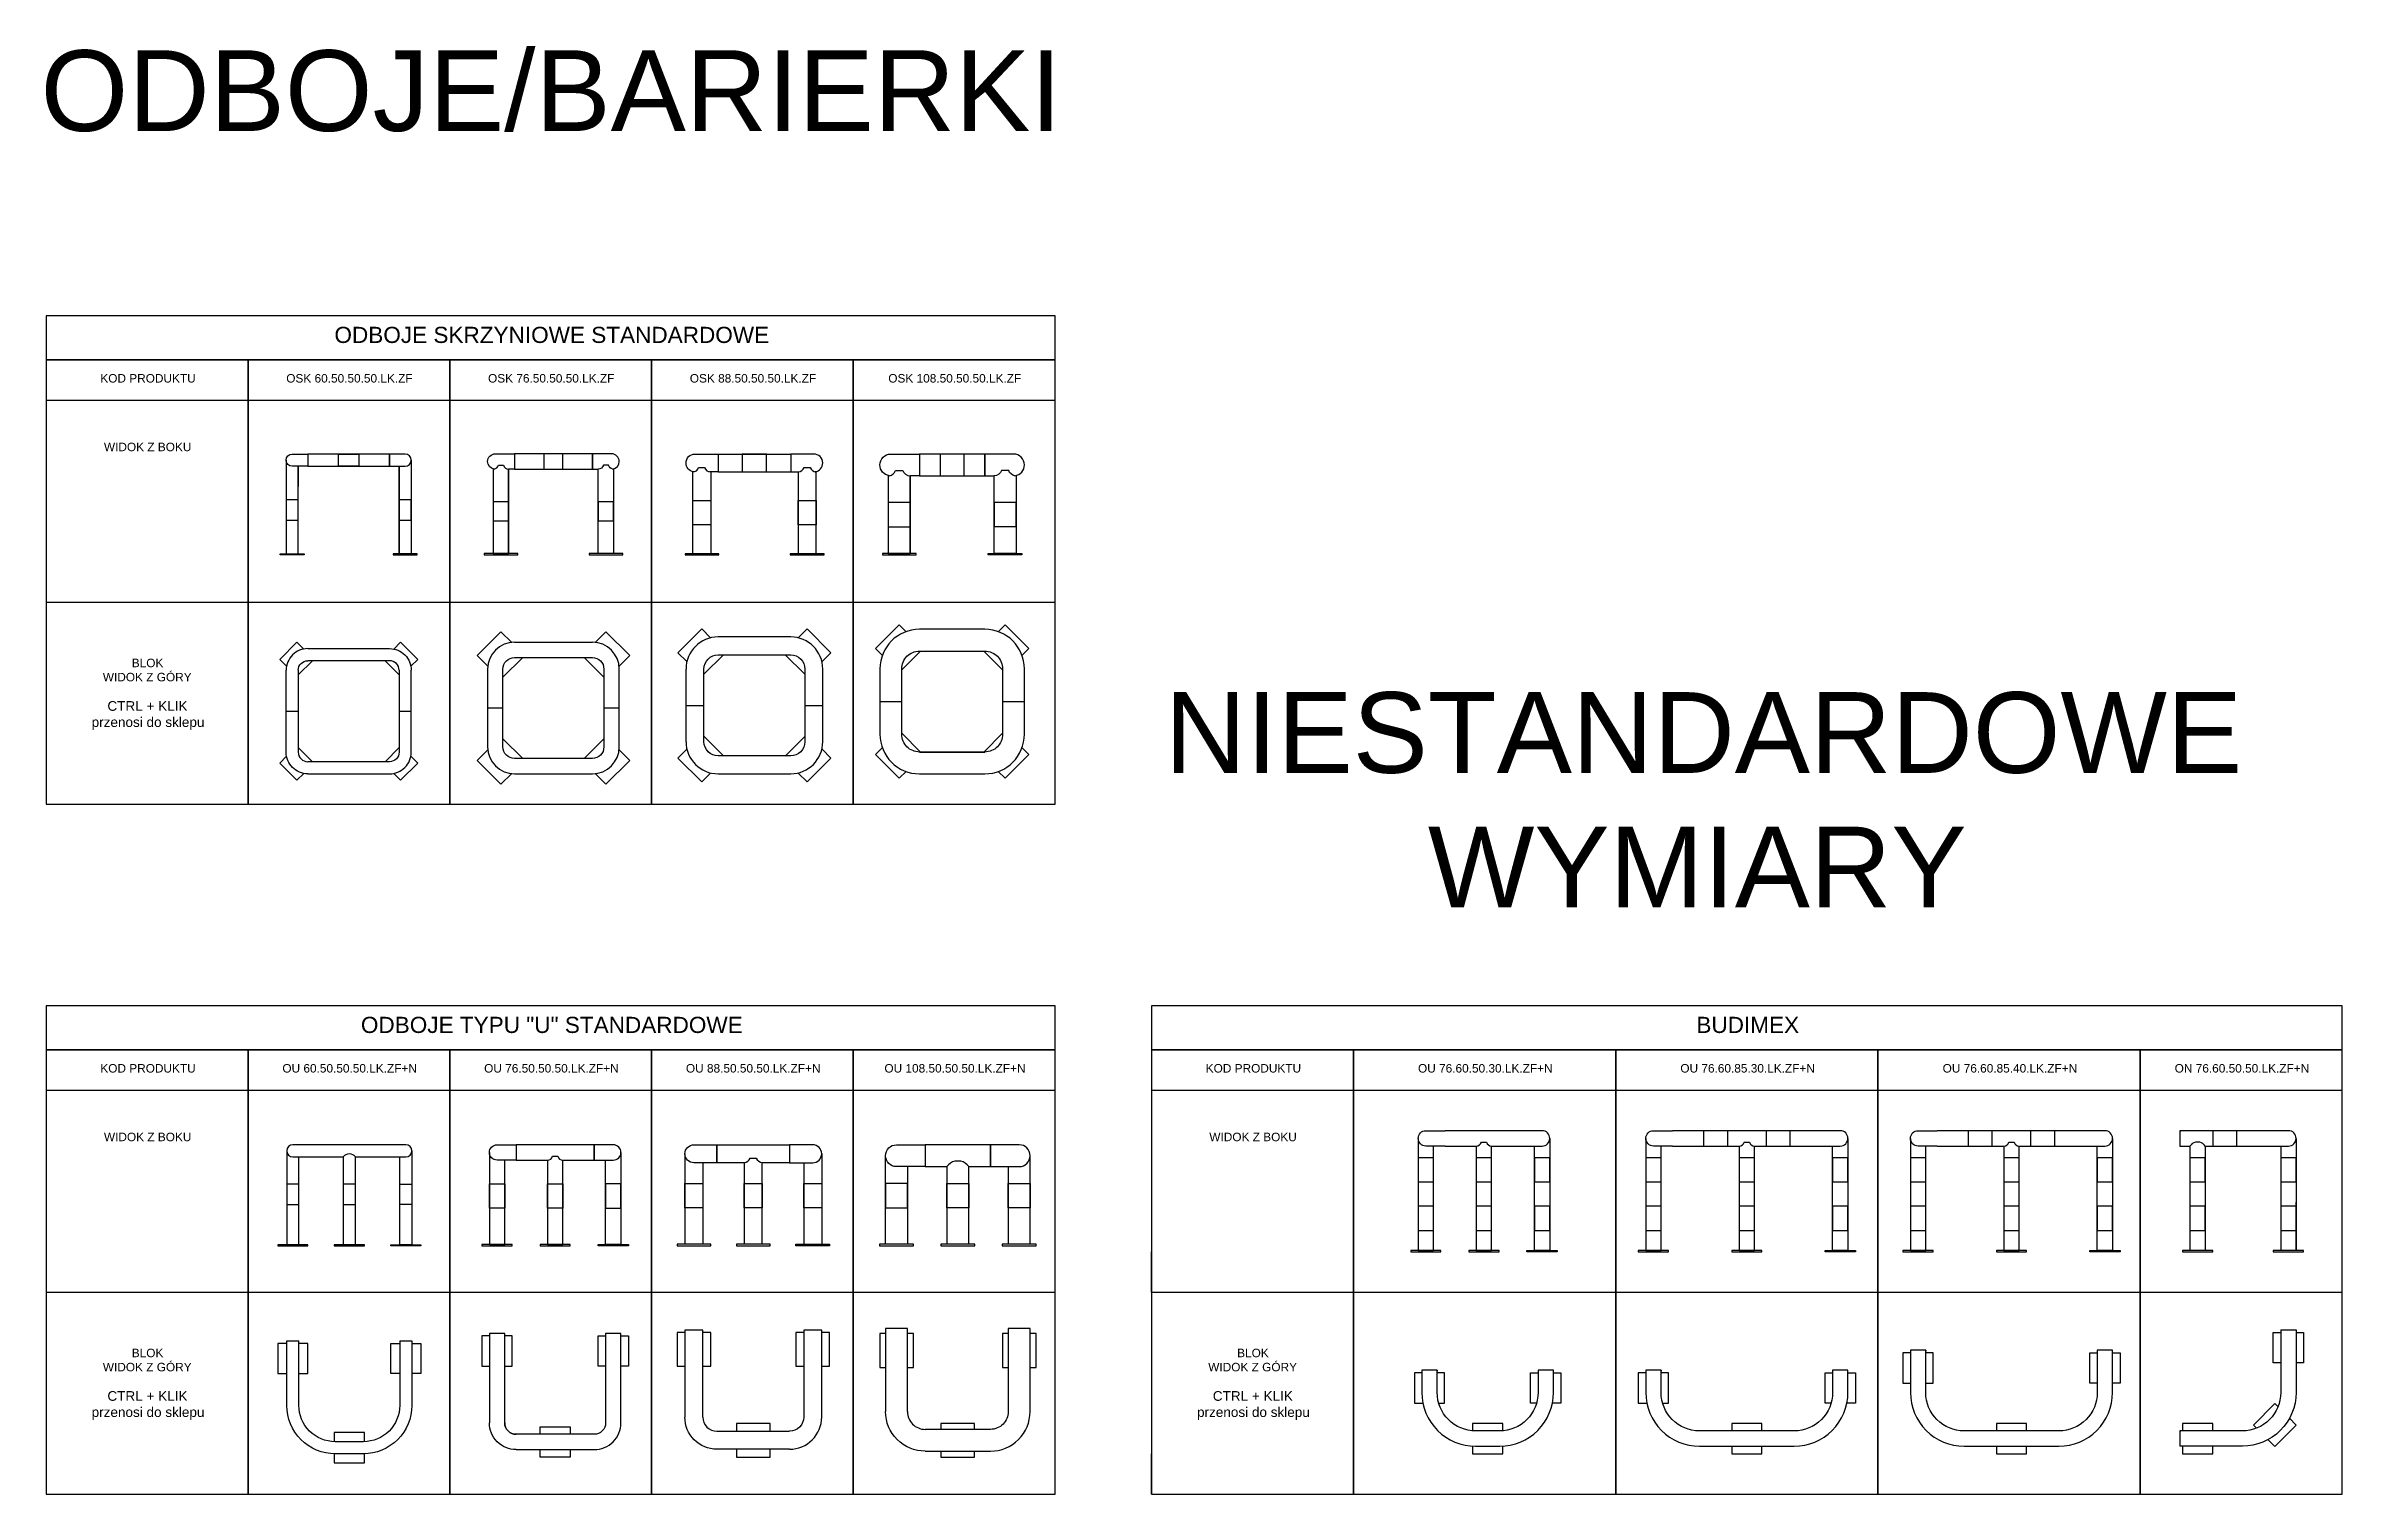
# Model space of a CAD drawing. Header units: millimetres. Extents: x 12058 to 45536, y -35768 to 10259.
# Drawn here: x 12058 to 23438, y 3086 to 10259 of the extents above; entities that cross this region are included whole.
import ezdxf

# ---------------------------------------------------------------- set-up
doc = ezdxf.new("R2010")
doc.units = ezdxf.units.MM
for name, color, linetype in [('0 @ 1', 7, 'Continuous'), ('Materiał', 7, 'Continuous'), ('odboje_ Grupa-Stadnicki.pl', 7, 'Continuous'), ('odboje_ Grupa-Stadnicki.pl @ 1', 7, 'Continuous')]:
    doc.layers.add(name, color=color, linetype=linetype)
doc.styles.get("Standard").update_dxf_attribs({"font": 'arial.ttf'})

msp = doc.modelspace()

# ---------------------------------------------------------------- texts
at = {"layer": 'odboje_ Grupa-Stadnicki.pl', "attachment_point": 1}
for s, width, gutter_width, heights, insert, char_height in [('\\pi7.9127;ODBOJE/BARIERKI', 5000, 0, [573.659], (12023.535, 10237.975), 400), ('\\pi1428.4;ODBOJE SKRZYNIOWE STANDARDOWE', 5000, 0, [573.659], (12059.431, 8867.92), 80), ('\\P\\pi268.17;KOD PRODUKTU', 1000, 1, [200], (12059.431, 8703.891), 42), ('\\P\\pi189.66;OSK 60.50.50.50.LK.ZF', 1000, 1, [200], (13059.431, 8703.891), 42), ('\\P\\pi189.66;OSK 76.50.50.50.LK.ZF', 1000, 1, [200], (14059.431, 8703.891), 42), ('\\P\\pi189.66;OSK 88.50.50.50.LK.ZF', 1000, 1, [200], (15059.431, 8703.891), 42), ('\\P\\pi173.34;OSK 108.50.50.50.LK.ZF', 1000, 1, [200], (16059.431, 8703.891), 42), ('\\P\\pi500;\\P\\P\\pi285.95;WIDOK Z BOKU', 1000, 1, [395.679], (12059.431, 8503.891), 42), ('\\P\\pi500;\\P\\P\\P\\pi423.94;BLOK\\P\\pi280.56;WIDOK Z GÓRY\\P\\pi500;\\P\\pi303.28;{\\H1.1429x;CTRL + KLIK \\P\\pi225.04;przenosi do sklepu\\H1.0459x; }', 1000, 1, [907.285], (12059.431, 7503.891), 42), ('\\pi-133.7;NIESTANDARDOWE\\P\\pi1170.7;WYMIARY{\\H1.0044x; }', 5000, 0, [1246.069], (17736.606, 7058.299), 400), ('\\pi1559.5;ODBOJE TYPU "U" STANDARDOWE', 5000, 0, [573.659], (12059.431, 5449.92), 80), ('\\pi2699.8;BUDIMEX', 5900, 0, [573.659], (17537.8, 5449.92), 80), ('\\P\\pi268.17;KOD PRODUKTU', 1000, 1, [200], (12059.431, 5285.891), 42), ('\\P\\pi170.35;OU 60.50.50.50.LK.ZF+N', 1000, 1, [200], (13059.431, 5285.891), 42), ('\\P\\pi170.35;OU 76.50.50.50.LK.ZF+N', 1000, 1, [200], (14059.431, 5285.891), 42), ('\\P\\pi170.35;OU 88.50.50.50.LK.ZF+N', 1000, 1, [200], (15059.431, 5285.891), 42), ('\\P\\pi154.03;OU 108.50.50.50.LK.ZF+N', 1000, 1, [200], (16059.431, 5285.891), 42), ('\\P\\pi268.17;KOD PRODUKTU', 1000, 1, [200], (17537.8, 5285.891), 42), ('\\P\\pi320.35;OU 76.60.50.30.LK.ZF+N', 1300, 1, [200], (18537.8, 5285.891), 42), ('\\P\\pi320.35;OU 76.60.85.30.LK.ZF+N', 1300, 1, [200], (19837.8, 5285.891), 42), ('\\P\\pi320.35;OU 76.60.85.40.LK.ZF+N', 1300, 1, [200], (21137.8, 5285.891), 42), ('\\P\\pi170.35;ON 76.60.50.50.LK.ZF+N', 1000, 1, [200], (22437.8, 5285.891), 42), ('\\P\\pi500;\\P\\P\\pi285.95;WIDOK Z BOKU', 1000, 1, [395.679], (12059.431, 5085.891), 42), ('\\P\\pi500;\\P\\P\\pi285.95;WIDOK Z BOKU', 1000, 1, [395.679], (17537.8, 5085.891), 42), ('\\P\\pi500;\\P\\P\\P\\pi423.94;BLOK\\P\\pi280.56;WIDOK Z GÓRY\\P\\pi500;\\P\\pi303.28;{\\H1.1429x;CTRL + KLIK \\P\\pi225.04;przenosi do sklepu\\H1.0459x; }', 1000, 1, [907.285], (12059.431, 4085.891), 42), ('\\P\\pi500;\\P\\P\\P\\pi423.94;BLOK\\P\\pi280.56;WIDOK Z GÓRY\\P\\pi500;\\P\\pi303.28;{\\H1.1429x;CTRL + KLIK \\P\\pi225.04;przenosi do sklepu\\H1.0459x; }', 1000, 1, [907.285], (17537.8, 4085.891), 42)]:
    msp.add_mtext_dynamic_manual_height_columns(s, width=width, gutter_width=gutter_width, heights=heights, dxfattribs=dict(at, insert=insert, char_height=char_height))

# ---------------------------------------------------------------- blocks, each defined once
blk = doc.blocks.new('OU 60.50.50.50.LK.ZF+N')
blk.add_line((250, 530), (310, 530))
at = {"layer": 'Materiał'}
for p, q in [((-310, 530), (-250, 530)), ((250, 530), (310, 530))]:
    blk.add_line(p, q, dxfattribs=at)
for points in [[(-310, 517), (-355, 517), (-355, 367), (-310, 367)], [(-250, 367), (-205, 367), (-205, 517), (-250, 517)], [(250, 367), (205, 367), (205, 517), (250, 517)], [(310, 517), (355, 517), (355, 367), (310, 367)], [(75, 30), (75, 75), (-75, 75), (-75, 30)], [(-75, -30), (-75, -75), (75, -75), (75, -30)]]:
    blk.add_lwpolyline(points, dxfattribs=at)
for points in [[(310, 530), (310, 210, -0.414214), (70, -30), (-70, -30, -0.414214), (-310, 210), (-310, 530)], [(250, 530), (250, 210, -0.414214), (70, 30), (-70, 30, -0.414214), (-250, 210), (-250, 530)]]:
    blk.add_lwpolyline(points, format="xyb", dxfattribs=at)
blk = doc.blocks.new('OU 76.50.50.50.LK.ZF+N')
for points in [[(-326, 525), (-363, 525), (-363, 375), (-326, 375)], [(-250, 95), (-250, 538), (-326, 538), (-326, 95)], [(-250, 375), (-213, 375), (-213, 525), (-250, 525)], [(250, 375), (213, 375), (213, 525), (250, 525)], [(326, 95), (326, 538), (250, 538), (250, 95)], [(326, 525), (363, 525), (363, 375), (326, 375)], [(193, 38), (-193, 38)], [(-75, 38), (-75, 75), (75, 75), (75, 38)], [(-193, -38), (193, -38)], [(75, -38), (75, -75), (-75, -75), (-75, -38)]]:
    blk.add_lwpolyline(points)
for points in [[(250, 533), (250, 95, -0.414214), (193, 38), (-193, 38, -0.414214), (-250, 95), (-250, 533)], [(-193, -38, -0.414214), (-326, 95)], [(-250, 95, 0.414214), (-193, 38)], [(193, -38, 0.414214), (326, 95)], [(250, 95, -0.414214), (193, 38)]]:
    blk.add_lwpolyline(points, format="xyb")
blk = doc.blocks.new('OU 88.50.50.50.LK.ZF+N')
for points in [[(-339, 533.5), (-378, 533.5), (-378, 366.5), (-339, 366.5)], [(-250, 114.5), (-250, 544.5), (-339, 544.5), (-339, 114.5)], [(-250, 366.5), (-211, 366.5), (-211, 533.5), (-250, 533.5)], [(250, 533.5), (211, 533.5), (211, 366.5), (250, 366.5)], [(339, 114.5), (339, 544.5), (250, 544.5), (250, 114.5)], [(339, 366.5), (378, 366.5), (378, 533.5), (339, 533.5)], [(-180, 44.5), (180, 44.5)], [(83.5, 44.5), (83.5, 83.5), (-83.5, 83.5), (-83.5, 44.5)], [(180, -44.5), (-180, -44.5)], [(-83.5, -44.5), (-83.5, -83.5), (83.5, -83.5), (83.5, -44.5)]]:
    blk.add_lwpolyline(points)
for points in [[(-180, -44.5, -0.4142136), (-339, 114.5)], [(-250, 114.5, 0.4142136), (-180, 44.5)], [(180, -44.5), (180, -44.5, 0.4142136), (339, 114.5)], [(250, 114.5, -0.4142136), (180, 44.5)]]:
    blk.add_lwpolyline(points, format="xyb")
blk = doc.blocks.new('OU 108.50.50.50.LK.ZF+N')
for points in [[(-358, 528), (-387, 528), (-387, 361), (-358, 361)], [(-250, 142), (-250, 554), (-358, 554), (-358, 142)], [(-250, 361), (-220, 361), (-220, 528), (-250, 528)], [(250, 528), (221, 528), (221, 361), (250, 361)], [(358, 142), (358, 554), (250, 554), (250, 142)], [(358, 361), (388, 361), (388, 528), (358, 528)], [(162, 54), (-162, 54)], [(83, 54), (83, 83), (-84, 83), (-84, 54)], [(-162, -54), (162, -54)], [(-84, -54), (-84, -84), (83, -84), (83, -54)]]:
    blk.add_lwpolyline(points)
for points in [[(-162, -54), (-162, -54, -0.414214), (-358, 142)], [(-250, 142, 0.414214), (-162, 54)], [(162, -54, 0.414214), (358, 142)], [(250, 142, -0.414214), (162, 54)]]:
    blk.add_lwpolyline(points, format="xyb")
blk = doc.blocks.new('OSK 60.50.50.50.LK.ZF')
for p, q in [((-310, 0), (-250, 0)), ((250, 0), (310, 0))]:
    blk.add_line(p, q)
for points in [[(-308, 223), (-342, 257), (-257, 342), (-223, 308)], [(308, 223), (342, 257), (257, 342), (223, 308)], [(-180, 250), (-250, 180)], [(-203, 310), (203, 310)], [(203, 250), (-203, 250)], [(180, 250), (250, 180)], [(-310, -203), (-310, 203)], [(-250, 203), (-250, -203)], [(250, 203), (250, -203)], [(310, -203), (310, 203)], [(-308, -223), (-342, -257), (-257, -342), (-223, -308)], [(-180, -250), (-250, -180)], [(180, -250), (250, -180)], [(308, -223), (342, -257), (257, -342), (223, -308)], [(203, -250), (-203, -250)], [(-203, -310), (203, -310)]]:
    blk.add_lwpolyline(points)
for points in [[(-203, 310, 0.414214), (-310, 203)], [(-250, 203, -0.414214), (-203, 250)], [(203, 310, -0.414214), (310, 203)], [(250, 203, 0.414214), (203, 250)], [(-203, -310, -0.414214), (-310, -203)], [(-250, -203, 0.414214), (-203, -250)], [(250, -203, -0.414214), (203, -250)], [(203, -310, 0.414214), (310, -203)]]:
    blk.add_lwpolyline(points, format="xyb")
blk = doc.blocks.new('OSK 76.50.50.50.LK.ZF')
for p, q in [((-193, 326), (193, 326)), ((-326, 193), (-326, -193)), ((326, -193), (326, 193)), ((-326, 0), (-250, 0)), ((250, 0), (326, 0)), ((-193, -326), (193, -326))]:
    blk.add_line(p, q)
for points in [[(-207, 325), (-260, 378), (-378, 260), (-325, 207)], [(207, 325), (260, 378), (378, 260), (325, 207)], [(-250, 152), (-152, 250)], [(250, 152), (152, 250)], [(-207, -325), (-260, -378), (-378, -260), (-325, -207)], [(-250, -152), (-152, -250)], [(250, -152), (152, -250)], [(207, -325), (260, -378), (378, -260), (325, -207)]]:
    blk.add_lwpolyline(points)
blk.add_lwpolyline([(-193, -250, -0.414214), (-250, -193), (-250, 193, -0.414214), (-193, 250), (193, 250, -0.414214), (250, 193), (250, -193, -0.414214), (193, -250)], format="xyb", close=True)
for centre, start, end in [((-193, 193), 90, 180), ((193, 193), 0, 90), ((-193, -193), 180, 270), ((193, -193), 270, 0)]:
    blk.add_arc(centre, 133, start, end)
blk = doc.blocks.new('OSK 88.50.50.50.LK.ZF')
for p, q in [((180, 339), (-180, 339)), ((-339, -180), (-339, 180)), ((339, -180), (339, 180)), ((250, 0), (339, 0)), ((-339, 0), (-250, 0)), ((-180, -339), (180, -339))]:
    blk.add_line(p, q)
for points in [[(-217, 335), (-261, 379), (-379, 261), (-335, 217)], [(217, 335), (261, 379), (379, 261), (335, 217)], [(-250, 154), (-153, 251)], [(250, 154), (153, 251)], [(-217, -335), (-261, -379), (-379, -261), (-335, -217)], [(-251, -153), (-154, -250)], [(251, -153), (153, -251)], [(217, -335), (261, -379), (379, -261), (335, -217)]]:
    blk.add_lwpolyline(points)
blk.add_lwpolyline([(250, 180), (250, -180, -0.414214), (180, -250), (-180, -250, -0.414214), (-250, -180), (-250, 180, -0.414214), (-180, 250), (180, 250, -0.414214)], format="xyb", close=True)
for centre, start, end in [((-180, 180), 90, 180), ((180, 180), 0, 90), ((-180, -180), 180, 270), ((180, -180), 270, 0)]:
    blk.add_arc(centre, 159, start, end)
blk = doc.blocks.new('OSK 108.50.50.LK.ZF')
for p, q in [((162, 358), (-162, 358)), ((-358, 162), (-358, -162)), ((358, -162), (358, 162)), ((-358, 0), (-250, 0)), ((250, 0), (358, 0)), ((-162, -250), (162, -250)), ((-162, -358), (162, -358))]:
    blk.add_line(p, q)
for points in [[(-228, 346), (-262, 380), (-380, 262), (-346, 228)], [(228, 346), (262, 380), (380, 262), (346, 228)], [(-250, 157), (-157, 250)], [(250, 157), (157, 250)], [(-250, -157), (-157, -250)], [(250, -157), (157, -250)], [(-228, -346), (-262, -380), (-380, -262), (-346, -228)], [(228, -346), (262, -380), (380, -262), (346, -228)]]:
    blk.add_lwpolyline(points)
blk.add_lwpolyline([(250, -162, -0.414214), (162, -250), (-162, -250, -0.414214), (-250, -162), (-250, 162, -0.414214), (-162, 250), (162, 250, -0.414214), (250, 162)], format="xyb", close=True)
for centre, start, end in [((-162, 162), 90, 180), ((162, 162), 0, 90), ((-162, -162), 180, 270), ((162, -162), 270, 0)]:
    blk.add_arc(centre, 196, start, end)
blk = doc.blocks.new('OU 76.60.85.30.LK.ZF+N')
for p, q in [((-425, 263), (-425, 258)), ((425, 263), (425, 258))]:
    blk.add_line(p, q)
for points in [[(-501, 250), (-538, 250), (-538, 100), (-496, 100)], [(-417, 100), (-388, 100), (-388, 250), (-425, 250)], [(417, 100), (388, 100), (388, 250), (425, 250)], [(501, 250), (538, 250), (538, 100), (496, 100)], [(75, -37), (75, 0), (-75, 0), (-75, -37)], [(-75, -113), (-75, -150), (75, -150), (75, -113)]]:
    blk.add_lwpolyline(points)
blk.add_lwpolyline([(425, 263), (425, 153, -0.414214), (235, -37), (-235, -37), (-235, -37), (-235, -37, -0.414214), (-425, 153), (-425, 263), (-501, 263), (-501, 153, 0.414214), (-235, -113), (-235, -113), (235, -113, 0.414214), (501, 153), (501, 263)], format="xyb", close=True)
blk = doc.blocks.new('OU 76.60.85.40.LK.ZF+N')
for p, q in [((-425, 363), (-425, 358)), ((425, 363), (425, 358))]:
    blk.add_line(p, q)
for points in [[(-501, 350), (-538, 350), (-538, 200), (-501, 200)], [(-425, 200), (-388, 200), (-388, 350), (-425, 350)], [(425, 200), (388, 200), (388, 350), (425, 350)], [(501, 350), (538, 350), (538, 200), (501, 200)], [(75, -37), (75, 0), (-75, 0), (-75, -37)], [(-75, -113), (-75, -150), (75, -150), (75, -113)]]:
    blk.add_lwpolyline(points)
blk.add_lwpolyline([(425, 363), (425, 153, -0.414214), (235, -37), (-235, -37), (-235, -37), (-235, -37, -0.414214), (-425, 153), (-425, 363), (-501, 363), (-501, 153, 0.414214), (-235, -113), (-235, -113), (235, -113, 0.414214), (501, 153), (501, 363)], format="xyb", close=True)
blk = doc.blocks.new('ON 76.60.50.50.LK.ZF+N')
for p, q in [((190, 310), (266, 310)), ((190, 310), (190, 305)), ((161, -55), (176, -70)), ((-310, -190), (-310, -266)), ((-310, -190), (-305, -190)), ((70, -176), (55, -161)), ((267, -161), (234, -127)), ((127, -234), (161, -267))]:
    blk.add_line(p, q)
for points in [[(190, 310), (190, 0, -0.414214), (0, -190), (-310, -190)], [(266, 310), (266, 0, -0.414214), (0, -266), (-310, -266)]]:
    blk.add_lwpolyline(points, format="xyb")
for points in [[(190, 147), (153, 147), (153, 297), (190, 297)], [(266, 297), (303, 297), (303, 147), (266, 147)], [(176, -70), (161, -55), (55, -161), (70, -176)], [(-147, -190), (-147, -153), (-297, -153), (-297, -190)], [(127, -234), (161, -267), (267, -161), (234, -127)], [(-297, -266), (-297, -303), (-147, -303), (-147, -266)]]:
    blk.add_lwpolyline(points)
blk = doc.blocks.new('OU 76.60.50.30.LK.ZF+N')
for p, q in [((-250, 263), (-250, 258)), ((250, 263), (250, 258))]:
    blk.add_line(p, q)
for points in [[(-326, 250), (-363, 250), (-363, 100), (-321, 100)], [(-242, 100), (-213, 100), (-213, 250), (-250, 250)], [(242, 100), (213, 100), (213, 250), (250, 250)], [(326, 250), (363, 250), (363, 100), (321, 100)], [(75, -36), (75, 0), (-75, 0), (-75, -36)], [(-75, -113), (-75, -150), (75, -150), (75, -113)]]:
    blk.add_lwpolyline(points)
blk.add_lwpolyline([(250, 263), (250, 153, -0.414214), (60, -37), (-60, -37), (-60, -37), (-60, -37, -0.414214), (-250, 153), (-250, 263), (-326, 263), (-326, 153, 0.414214), (-60, -113), (-60, -113), (60, -113, 0.414214), (326, 153), (326, 263)], format="xyb", close=True)

# ---------------------------------------------------------------- linework, layer by layer
for p, q in [((23209.784, 4291.891), (23209.784, 4531.891)), ((17537.8, 4085.891), (17537.8, 4285.891)), ((17537.8, 3085.891), (17537.8, 3285.891))]:
    msp.add_line(p, q)
at = {"layer": 'odboje_ Grupa-Stadnicki.pl'}
for p, q in [((17059.431, 8703.891), (17059.431, 8921.891)), ((12059.431, 8503.891), (17059.431, 8503.891)), ((13608.443, 8237.618), (13608.443, 8177.618)), ((15389.212, 8237.868), (15749.212, 8237.868)), ((15389.212, 8237.368), (15389.212, 8149.368)), ((15749.212, 8237.368), (15749.212, 8149.368)), ((13308.443, 8177.618), (13308.443, 8077.618)), ((13808.443, 8177.618), (13808.443, 7742.618)), ((14351.004, 8163.091), (14351.004, 7745.091)), ((15264.249, 7743.868), (15264.281, 8150.108)), ((15353.249, 8149.368), (15353.249, 7743.868)), ((15389.212, 8148.868), (15749.212, 8148.868)), ((15786.176, 8149.368), (15786.176, 7743.868)), ((15870.364, 8149.368), (15873.278, 8149.368)), ((16340.863, 8129.618), (16340.863, 7745.618)), ((16340.863, 8129.618), (16340.863, 7745.618)), ((16340.863, 8129.618), (16340.863, 7745.618)), ((13308.443, 7742.618), (13308.443, 7877.618)), ((12059.431, 7503.891), (17059.431, 7503.891)), ((17059.431, 5285.891), (17059.431, 5503.891)), ((23437.8, 5285.891), (23437.8, 5503.891)), ((12059.431, 5085.891), (17059.431, 5085.891)), ((17537.8, 5085.891), (23437.8, 5085.891)), ((22633.684, 4885.891), (22633.684, 4809.891)), ((22633.684, 4885.891), (22638.684, 4885.891)), ((22633.684, 4885.891), (22638.684, 4885.891)), ((22683.684, 4809.891), (22683.684, 4291.891)), ((22759.684, 4809.891), (22759.684, 4291.891)), ((23133.684, 4809.891), (23133.684, 4291.891)), ((23209.784, 4847.891), (23209.784, 4291.891)), ((15224.583, 4771.463), (15224.583, 4323.963)), ((15313.583, 4726.963), (15313.583, 4323.963)), ((15813.583, 4726.963), (15813.583, 4323.963)), ((15902.583, 4771.463), (15902.583, 4323.963)), ((23209.784, 4291.891), (23133.684, 4291.891)), ((12059.431, 4085.891), (17059.431, 4085.891)), ((17537.8, 4085.891), (23437.8, 4085.891))]:
    msp.add_line(p, q, dxfattribs=at)
for points in [[(12059.431, 8703.891), (17059.431, 8703.891), (17059.431, 8921.891), (12059.431, 8921.891)], [(12059.431, 6503.891), (13059.431, 6503.891), (13059.431, 8703.891), (12059.431, 8703.891)], [(13059.431, 6503.891), (14059.431, 6503.891), (14059.431, 8703.891), (13059.431, 8703.891)], [(14059.431, 6503.891), (15059.431, 6503.891), (15059.431, 8703.891), (14059.431, 8703.891)], [(15059.431, 6503.891), (16059.431, 6503.891), (16059.431, 8703.891), (15059.431, 8703.891)], [(16059.431, 6503.891), (17059.431, 6503.891), (17059.431, 8703.891), (16059.431, 8703.891)], [(13355.443, 8177.618), (13761.443, 8177.618), (13761.443, 8237.618), (13355.443, 8237.618)], [(13508.443, 8177.618), (13508.443, 8237.618), (13608.443, 8237.618), (13608.443, 8177.618)], [(14380.179, 8163.091), (14766.179, 8163.091), (14766.179, 8239.091), (14380.179, 8239.091)], [(14525.899, 8163.091), (14620.46, 8163.091), (14620.46, 8239.091), (14525.899, 8239.091)], [(15629.212, 8148.868), (15629.212, 8237.868), (15509.212, 8237.868), (15509.212, 8148.868)], [(16387.273, 8129.618), (16711.273, 8129.618), (16711.273, 8237.618), (16387.273, 8237.618)], [(16609.273, 8129.618), (16609.273, 8237.618), (16489.273, 8237.618), (16489.273, 8129.618)], [(13248.443, 7910.118), (13308.443, 7910.118), (13308.443, 8010.118), (13248.443, 8010.118)], [(13808.443, 7910.118), (13868.443, 7910.118), (13868.443, 8010.118), (13808.443, 8010.118)], [(14351.004, 7906.81), (14351.004, 8001.372), (14275.004, 8001.372), (14275.004, 7906.81)], [(14871.386, 7906.81), (14871.386, 8001.372), (14795.386, 8001.372), (14795.386, 7906.81)], [(15264.249, 7886.868), (15264.249, 8006.868), (15353.249, 8006.868), (15353.249, 7886.868)], [(15786.176, 7886.868), (15786.176, 8006.868), (15875.176, 8006.868), (15875.176, 7886.868)], [(16340.863, 7997.618), (16232.863, 7997.618), (16232.863, 7877.618), (16340.863, 7877.618)], [(16865.682, 7998.341), (16757.682, 7998.341), (16757.682, 7878.341), (16865.682, 7878.341)], [(13338.443, 7737.618), (13218.443, 7737.618), (13218.443, 7742.618), (13338.443, 7742.618)], [(13778.443, 7737.618), (13898.443, 7737.618), (13898.443, 7742.618), (13778.443, 7742.618)], [(14229.442, 7739.091), (14396.442, 7739.091), (14396.442, 7745.091), (14229.442, 7745.091)], [(14749.854, 7739.091), (14916.854, 7739.091), (14916.854, 7745.091), (14749.854, 7745.091)], [(15225.249, 7737.868), (15392.249, 7737.868), (15392.249, 7743.868), (15225.249, 7743.868)], [(15747.176, 7737.868), (15914.176, 7737.868), (15914.176, 7743.868), (15747.176, 7743.868)], [(16203.363, 7737.618), (16370.363, 7737.618), (16370.363, 7745.618), (16203.363, 7745.618)], [(16895.182, 7737.618), (16728.182, 7737.618), (16728.182, 7745.618), (16895.182, 7745.618)], [(12059.431, 5285.891), (17059.431, 5285.891), (17059.431, 5503.891), (12059.431, 5503.891)], [(17537.8, 5285.891), (23437.8, 5285.891), (23437.8, 5503.891), (17537.8, 5503.891)], [(12059.431, 3085.891), (13059.431, 3085.891), (13059.431, 5285.891), (12059.431, 5285.891)], [(13059.431, 3085.891), (14059.431, 3085.891), (14059.431, 5285.891), (13059.431, 5285.891)], [(14059.431, 3085.891), (15059.431, 3085.891), (15059.431, 5285.891), (14059.431, 5285.891)], [(15059.431, 3085.891), (16059.431, 3085.891), (16059.431, 5285.891), (15059.431, 5285.891)], [(16059.431, 3085.891), (17059.431, 3085.891), (17059.431, 5285.891), (16059.431, 5285.891)], [(17537.8, 3085.891), (18537.8, 3085.891), (18537.8, 5285.891), (17537.8, 5285.891)], [(18537.8, 3085.891), (19837.8, 3085.891), (19837.8, 5285.891), (18537.8, 5285.891)], [(19837.8, 3085.891), (21137.8, 3085.891), (21137.8, 5285.891), (19837.8, 5285.891)], [(21137.8, 3085.891), (22437.8, 3085.891), (22437.8, 5285.891), (21137.8, 5285.891)], [(22437.8, 3085.891), (23437.8, 3085.891), (23437.8, 5285.891), (22437.8, 5285.891)], [(20272.8, 4809.891), (20392.8, 4809.891), (20392.8, 4885.891), (20272.8, 4885.891)], [(20582.8, 4809.891), (20702.8, 4809.891), (20702.8, 4885.891), (20582.8, 4885.891)], [(21584.382, 4809.891), (21704.382, 4809.891), (21704.382, 4885.891), (21584.382, 4885.891)], [(21894.382, 4809.891), (22014.382, 4809.891), (22014.382, 4885.891), (21894.382, 4885.891)], [(22796.75, 4809.891), (22916.75, 4809.891), (22916.75, 4885.891), (22796.75, 4885.891)], [(18858.94, 4631.891), (18934.94, 4631.891), (18934.94, 4751.891), (18858.94, 4751.891)], [(19146.94, 4631.891), (19222.94, 4631.891), (19222.94, 4751.891), (19146.94, 4751.891)], [(19434.94, 4631.891), (19510.94, 4631.891), (19510.94, 4751.891), (19434.94, 4751.891)], [(19986.8, 4631.891), (20062.8, 4631.891), (20062.8, 4751.891), (19986.8, 4751.891)], [(20449.8, 4631.891), (20525.8, 4631.891), (20525.8, 4751.891), (20449.8, 4751.891)], [(20912.8, 4631.891), (20988.8, 4631.891), (20988.8, 4751.891), (20912.8, 4751.891)], [(21298.382, 4631.891), (21374.382, 4631.891), (21374.382, 4751.891), (21298.382, 4751.891)], [(21761.382, 4631.891), (21837.382, 4631.891), (21837.382, 4751.891), (21761.382, 4751.891)], [(22224.382, 4631.891), (22300.382, 4631.891), (22300.382, 4751.891), (22224.382, 4751.891)], [(22683.684, 4631.891), (22759.684, 4631.891), (22759.684, 4751.891), (22683.684, 4751.891)], [(23133.684, 4631.891), (23209.784, 4631.891), (23209.784, 4751.891), (23133.684, 4751.891)], [(13251.559, 4620.877), (13251.559, 4520.877), (13311.559, 4520.877), (13311.559, 4620.877)], [(13531.559, 4620.877), (13531.559, 4520.877), (13591.559, 4520.877), (13591.559, 4620.877)], [(13871.559, 4620.877), (13871.559, 4520.877), (13811.559, 4520.877), (13811.559, 4620.877)], [(14255.778, 4621.963), (14331.778, 4621.963), (14331.778, 4501.963), (14255.778, 4501.963)], [(14543.778, 4621.963), (14619.778, 4621.963), (14619.778, 4501.963), (14543.778, 4501.963)], [(14907.778, 4621.963), (14831.778, 4621.963), (14831.778, 4501.963), (14907.778, 4501.963)], [(15313.606, 4503.963), (15224.583, 4503.963), (15224.583, 4623.963), (15313.606, 4623.963)], [(15608.094, 4503.963), (15519.071, 4503.963), (15519.071, 4623.963), (15608.094, 4623.963)], [(15902.606, 4503.963), (15813.583, 4503.963), (15813.583, 4623.963), (15902.606, 4623.963)], [(16327.393, 4623.963), (16219.393, 4623.963), (16219.393, 4503.963), (16327.393, 4503.963)], [(16523.393, 4623.963), (16631.393, 4623.963), (16631.393, 4503.963), (16523.393, 4503.963)], [(16827.393, 4623.963), (16935.393, 4623.963), (16935.393, 4503.963), (16827.393, 4503.963)], [(18858.94, 4391.891), (18934.94, 4391.891), (18934.94, 4511.891), (18858.94, 4511.891)], [(19146.94, 4391.891), (19222.94, 4391.891), (19222.94, 4511.891), (19146.94, 4511.891)], [(19434.94, 4391.891), (19510.94, 4391.891), (19510.94, 4511.891), (19434.94, 4511.891)], [(19986.8, 4391.891), (20062.8, 4391.891), (20062.8, 4511.891), (19986.8, 4511.891)], [(20449.8, 4391.891), (20525.8, 4391.891), (20525.8, 4511.891), (20449.8, 4511.891)], [(20912.8, 4391.891), (20988.8, 4391.891), (20988.8, 4511.891), (20912.8, 4511.891)], [(21298.382, 4391.891), (21374.382, 4391.891), (21374.382, 4511.891), (21298.382, 4511.891)], [(21761.382, 4391.891), (21837.382, 4391.891), (21837.382, 4511.891), (21761.382, 4511.891)], [(22224.382, 4391.891), (22300.382, 4391.891), (22300.382, 4511.891), (22224.382, 4511.891)], [(22683.684, 4391.891), (22759.684, 4391.891), (22759.684, 4511.891), (22683.684, 4511.891)], [(23133.684, 4391.891), (23209.784, 4391.891), (23209.784, 4511.891), (23133.684, 4511.891)], [(13206.559, 4315.963), (13356.559, 4315.963), (13356.559, 4320.963), (13206.559, 4320.963)], [(13486.559, 4315.963), (13636.559, 4315.963), (13636.559, 4320.963), (13486.559, 4320.963)], [(13916.559, 4315.963), (13766.559, 4315.963), (13766.559, 4320.963), (13916.559, 4320.963)], [(14218.778, 4315.963), (14368.778, 4315.963), (14368.778, 4321.963), (14218.778, 4321.963)], [(14506.778, 4315.963), (14656.778, 4315.963), (14656.778, 4321.963), (14506.778, 4321.963)], [(14944.778, 4315.963), (14794.778, 4315.963), (14794.778, 4321.963), (14944.778, 4321.963)], [(15185.583, 4315.963), (15352.583, 4315.963), (15352.583, 4323.963), (15185.583, 4323.963)], [(15480.083, 4315.963), (15647.083, 4315.963), (15647.083, 4323.963), (15480.083, 4323.963)], [(15941.583, 4315.963), (15774.583, 4315.963), (15774.583, 4323.963), (15941.583, 4323.963)], [(16189.893, 4315.963), (16356.893, 4315.963), (16356.893, 4323.963), (16189.893, 4323.963)], [(16493.893, 4315.963), (16660.893, 4315.963), (16660.893, 4323.963), (16493.893, 4323.963)], [(16797.893, 4315.963), (16964.893, 4315.963), (16964.893, 4323.963), (16797.893, 4323.963)], [(18821.94, 4285.891), (18971.94, 4285.891), (18971.94, 4291.891), (18821.94, 4291.891)], [(19109.94, 4285.891), (19259.94, 4285.891), (19259.94, 4291.891), (19109.94, 4291.891)], [(19547.94, 4285.891), (19397.94, 4285.891), (19397.94, 4291.891), (19547.94, 4291.891)], [(19949.8, 4285.891), (20099.8, 4285.891), (20099.8, 4291.891), (19949.8, 4291.891)], [(20412.8, 4285.891), (20562.8, 4285.891), (20562.8, 4291.891), (20412.8, 4291.891)], [(21025.8, 4285.891), (20875.8, 4285.891), (20875.8, 4291.891), (21025.8, 4291.891)], [(21261.382, 4285.891), (21411.382, 4285.891), (21411.382, 4291.891), (21261.382, 4291.891)], [(21724.382, 4285.891), (21874.382, 4285.891), (21874.382, 4291.891), (21724.382, 4291.891)], [(22337.382, 4285.891), (22187.382, 4285.891), (22187.382, 4291.891), (22337.382, 4291.891)], [(22646.75, 4285.891), (22796.75, 4285.891), (22796.75, 4291.891), (22646.75, 4291.891)], [(23096.734, 4285.891), (23246.734, 4285.891), (23246.734, 4291.891), (23096.734, 4291.891)]]:
    msp.add_lwpolyline(points, close=True, dxfattribs=at)
for points in [[(13355.443, 8177.618), (13278.443, 8177.618, -0.414213562), (13248.443, 8207.618), (13248.443, 8207.618, -0.414213562), (13278.443, 8237.618), (13355.443, 8237.618)], [(13761.443, 8177.618), (13838.443, 8177.618, 0.414213562), (13868.443, 8207.618), (13868.443, 8207.618, 0.414213562), (13838.443, 8237.618), (13761.443, 8237.618)], [(14388.778, 4739.963), (14293.778, 4739.963, -0.414213562), (14255.778, 4777.963), (14255.778, 4777.963, -0.414213562), (14293.778, 4815.963), (14388.778, 4815.963)], [(14774.778, 4739.963), (14869.778, 4739.963, 0.414213562), (14907.778, 4777.963), (14907.778, 4777.963, 0.414213562), (14869.778, 4815.963), (14774.778, 4815.963)], [(15383.583, 4726.963), (15269.083, 4726.963, -0.414213562), (15224.583, 4771.463), (15224.583, 4771.463, -0.414213562), (15269.083, 4815.963), (15383.583, 4815.963)], [(15743.583, 4726.963), (15858.083, 4726.963, 0.414213562), (15902.583, 4771.463), (15902.583, 4771.463, 0.414213562), (15858.083, 4815.963), (15743.583, 4815.963)], [(16415.393, 4707.963), (16273.393, 4707.963, -0.414213562), (16219.393, 4761.963), (16219.393, 4761.963, -0.414213562), (16273.393, 4815.963), (16415.393, 4815.963)], [(16739.393, 4707.963), (16881.393, 4707.963, 0.414213562), (16935.393, 4761.963), (16935.393, 4761.963, 0.414213562), (16881.393, 4815.963), (16739.393, 4815.963)]]:
    msp.add_lwpolyline(points, format="xyb", close=True, dxfattribs=at)
for points in [[(13248.443, 8207.618), (13248.443, 7742.618), (13308.443, 7742.618), (13308.443, 8177.618)], [(13868.443, 8207.618), (13868.443, 7742.618), (13808.443, 7742.618), (13808.443, 8177.618)], [(14275.004, 8164.479), (14274.942, 7745.091), (14350.942, 7745.091), (14351.004, 8163.091)], [(14871.354, 8164.479), (14871.354, 7745.091), (14795.354, 7745.091), (14795.354, 8163.091)], [(15786.176, 8149.368), (15786.176, 8149.368), (15786.176, 7743.868), (15875.176, 7743.868), (15875.176, 8149.368), (15870.364, 8149.368)], [(16232.863, 8131.063), (16232.863, 7745.618), (16340.863, 7745.618), (16340.863, 7745.618), (16340.863, 8129.618)], [(16865.682, 8131.063), (16865.682, 7745.618), (16757.682, 7745.618), (16757.682, 7745.618), (16757.682, 8129.618)], [(13251.559, 4786.017), (13251.559, 4320.963), (13311.559, 4320.963), (13311.559, 4755.963)], [(13871.559, 4786.017), (13871.559, 4320.963), (13811.559, 4320.963), (13811.559, 4755.963)], [(14619.778, 4739.963), (14774.778, 4739.963), (14774.778, 4815.963), (14388.778, 4815.963), (14388.778, 4739.963), (14543.778, 4739.963)], [(15519.083, 4726.963), (15383.583, 4726.963), (15383.583, 4815.963), (15743.583, 4815.963), (15743.583, 4726.963), (15608.083, 4726.963)], [(16631.393, 4707.963), (16739.393, 4707.963), (16739.393, 4815.963), (16415.393, 4815.963), (16415.393, 4707.963), (16523.393, 4707.963)], [(18858.94, 4847.891), (18858.94, 4291.891), (18934.94, 4291.891), (18934.94, 4809.891)], [(19377.94, 4885.891), (18991.94, 4885.891)], [(18991.94, 4809.891), (19146.94, 4809.891)], [(19146.94, 4809.891), (19146.94, 4291.891), (19222.94, 4291.891), (19222.94, 4809.891)], [(19222.94, 4809.891), (19377.94, 4809.891)], [(19510.94, 4847.891), (19510.94, 4291.891), (19434.94, 4291.891), (19434.94, 4809.891)], [(19986.8, 4847.891), (19986.8, 4291.891), (20062.8, 4291.891), (20062.8, 4809.891)], [(20855.8, 4885.891), (20119.8, 4885.891)], [(20119.8, 4809.891), (20449.8, 4809.891)], [(20449.8, 4809.891), (20449.8, 4291.891), (20525.8, 4291.891), (20525.8, 4809.891)], [(20525.8, 4809.891), (20855.8, 4809.891)], [(20988.8, 4847.891), (20988.8, 4291.891), (20912.8, 4291.891), (20912.8, 4809.891)], [(21298.382, 4847.891), (21298.382, 4291.891), (21374.382, 4291.891), (21374.382, 4809.891)], [(22167.382, 4885.891), (21431.382, 4885.891)], [(21431.382, 4809.891), (21761.382, 4809.891)], [(21761.382, 4809.891), (21761.382, 4291.891), (21837.382, 4291.891), (21837.382, 4809.891)], [(21837.382, 4809.891), (22167.382, 4809.891)], [(22300.382, 4847.891), (22300.382, 4291.891), (22224.382, 4291.891), (22224.382, 4809.891)], [(22633.684, 4809.891), (22683.684, 4809.891)], [(22759.684, 4809.891), (23066.873, 4809.891)], [(13531.559, 4755.963), (13531.559, 4320.963), (13591.559, 4320.963), (13591.559, 4755.963)], [(14255.778, 4777.963), (14255.778, 4321.963), (14331.778, 4321.963), (14331.778, 4739.963)], [(14543.778, 4739.963), (14543.778, 4321.963), (14619.778, 4321.963), (14619.778, 4739.963)], [(14907.778, 4777.963), (14907.778, 4321.963), (14831.778, 4321.963), (14831.778, 4739.963)], [(15519.083, 4726.963), (15519.083, 4323.963)], [(15608.083, 4323.963), (15608.083, 4726.963)], [(16219.393, 4323.963), (16219.393, 4761.963)], [(16327.393, 4707.963), (16327.393, 4323.963)], [(16523.393, 4707.963), (16523.393, 4323.963)], [(16631.393, 4323.963), (16631.393, 4707.963)], [(16827.393, 4707.963), (16827.393, 4323.963)], [(16935.393, 4323.963), (16935.393, 4761.963)]]:
    msp.add_lwpolyline(points, dxfattribs=at)
for points in [[(14279.464, 8163.523, -0.370653989), (14247.179, 8201.091), (14247.179, 8201.091, -0.414213562), (14285.179, 8239.091), (14380.179, 8239.091), (14380.179, 8163.091), (14351.004, 8163.091)], [(14866.895, 8163.523, 0.370653989), (14899.179, 8201.091), (14899.179, 8201.091, 0.414213562), (14861.179, 8239.091), (14766.179, 8239.091), (14766.179, 8163.091), (14795.354, 8163.091)], [(15268.266, 8149.338, -0.372245446), (15230.212, 8193.368), (15230.212, 8193.368, -0.414213562), (15274.712, 8237.868), (15389.212, 8237.868), (15389.212, 8148.868), (15347.06, 8148.868)], [(15870.364, 8149.368, 0.370918206), (15908.212, 8193.368), (15908.212, 8193.368, 0.414213562), (15863.712, 8237.868), (15749.212, 8237.868), (15749.212, 8148.868), (15786.176, 8148.868)], [(16238.268, 8130.075, -0.376605992), (16191.273, 8183.618), (16191.273, 8183.618, -0.414213562), (16245.273, 8237.618), (16387.273, 8237.618), (16387.273, 8129.618), (16340.863, 8129.618)], [(16860.277, 8130.075, 0.376605992), (16907.273, 8183.618), (16907.273, 8183.618, 0.414213562), (16853.273, 8237.618), (16711.273, 8237.618), (16711.273, 8129.618), (16757.682, 8129.618)], [(14279.464, 8163.523, 0.280464966), (14300.338, 8182.091), (14325.671, 8182.091, 0.32606083), (14351.004, 8163.091)], [(14866.895, 8163.523, -0.280464966), (14846.021, 8182.091), (14820.688, 8182.091, -0.32606083), (14795.354, 8163.091)], [(15263.249, 8148.868, 0.32606083), (15292.915, 8171.118), (15322.582, 8171.118, 0.32606083), (15352.249, 8148.868)], [(15786.176, 8149.368, 0.32606083), (15815.843, 8171.618), (15845.509, 8171.618, 0.32606083), (15875.176, 8149.368)], [(16238.268, 8130.075, 0.287163822), (16268.863, 8156.618), (16304.863, 8156.618, 0.32606083), (16340.863, 8129.618)], [(16860.277, 8130.075, -0.287163822), (16829.682, 8156.618), (16793.682, 8156.618, -0.32606083), (16757.682, 8129.618)], [(13591.559, 4755.963), (13841.559, 4755.963, 0.414213562), (13871.559, 4785.963), (13871.559, 4785.963, 0.414213562), (13841.559, 4815.963), (13281.559, 4815.963, 0.414213562), (13251.559, 4785.963), (13251.559, 4785.963, 0.414213562), (13281.559, 4755.963), (13531.559, 4755.963)], [(18991.94, 4809.891), (18896.94, 4809.891, -0.414213562), (18858.94, 4847.891), (18858.94, 4847.891, -0.414213562), (18896.94, 4885.891), (18991.94, 4885.891)], [(19146.94, 4809.891, 0.32606083), (19172.274, 4828.891), (19197.607, 4828.891, 0.32606083), (19222.94, 4809.891)], [(19377.94, 4809.891), (19472.94, 4809.891, 0.414213562), (19510.94, 4847.891), (19510.94, 4847.891, 0.414213562), (19472.94, 4885.891), (19377.94, 4885.891)], [(20119.8, 4809.891), (20024.8, 4809.891, -0.414213562), (19986.8, 4847.891), (19986.8, 4847.891, -0.414213562), (20024.8, 4885.891), (20119.8, 4885.891)], [(20449.8, 4809.891, 0.32606083), (20475.133, 4828.891), (20500.467, 4828.891, 0.32606083), (20525.8, 4809.891)], [(20855.8, 4809.891), (20950.8, 4809.891, 0.414213562), (20988.8, 4847.891), (20988.8, 4847.891, 0.414213562), (20950.8, 4885.891), (20855.8, 4885.891)], [(21431.382, 4809.891), (21336.382, 4809.891, -0.414213562), (21298.382, 4847.891), (21298.382, 4847.891, -0.414213562), (21336.382, 4885.891), (21431.382, 4885.891)], [(21761.382, 4809.891, 0.32606083), (21786.715, 4828.891), (21812.049, 4828.891, 0.32606083), (21837.382, 4809.891)], [(22167.382, 4809.891), (22262.382, 4809.891, 0.414213562), (22300.382, 4847.891), (22300.382, 4847.891, 0.414213562), (22262.382, 4885.891), (22167.382, 4885.891)], [(23066.873, 4809.891), (23171.784, 4809.891, 0.414213562), (23209.784, 4847.891), (23209.784, 4847.891, 0.414213562), (23171.784, 4885.891), (22633.684, 4885.891)], [(22759.684, 4809.891, 0.190309764), (22732.239, 4828.891), (22711.128, 4828.891, 0.190309764), (22683.684, 4809.891)], [(14543.778, 4739.963, 0.32606083), (14569.111, 4758.963), (14594.444, 4758.963, 0.32606083), (14619.778, 4739.963)], [(15519.083, 4726.963, 0.25396012), (15548.583, 4748.963), (15578.583, 4748.963, 0.25396012), (15608.083, 4726.963)], [(16631.393, 4707.963, 0.190309764), (16592.393, 4734.963), (16562.393, 4734.963, 0.190309764), (16523.393, 4707.963)]]:
    msp.add_lwpolyline(points, format="xyb", dxfattribs=at)
msp.add_arc((13561.559, 4733.463), 37.5, 36.8698612, 143.1301447, dxfattribs=at)

# ---------------------------------------------------------------- block references
at = {"layer": '0 @ 1'}
for name, p in [('ON 76.60.50.50.LK.ZF+N', (22943.684, 3588.941)), ('OU 76.60.85.40.LK.ZF+N', (21799.432, 3435.891)), ('OU 76.60.50.30.LK.ZF+N', (19203.117, 3435.891)), ('OU 76.60.85.30.LK.ZF+N', (20487.85, 3435.891))]:
    msp.add_blockref(name, p, dxfattribs=at)
at = {"layer": 'odboje_ Grupa-Stadnicki.pl @ 1'}
for name, p in [('OSK 60.50.50.50.LK.ZF', (13558.443, 6963.706)), ('OSK 76.50.50.50.LK.ZF', (14573.179, 6979.706)), ('OSK 88.50.50.50.LK.ZF', (15569.212, 6992.706)), ('OSK 108.50.50.LK.ZF', (16549.273, 7011.706)), ('OU 76.50.50.50.LK.ZF+N', (14581.778, 3343.924)), ('OU 88.50.50.50.LK.ZF+N', (15563.583, 3352.424)), ('OU 108.50.50.50.LK.ZF+N', (16577.393, 3352.424)), ('OU 60.50.50.50.LK.ZF+N', (13561.559, 3315.345))]:
    msp.add_blockref(name, p, dxfattribs=at)

msp.set_redraw_order([(e.dxf.handle, doc.entitydb.next_handle()) for e in msp.query("TEXT MTEXT ATTDEF DIMENSION ARC_DIMENSION")])  # texts and dimensions are drawn at this point

doc.saveas('drawing.dxf')
